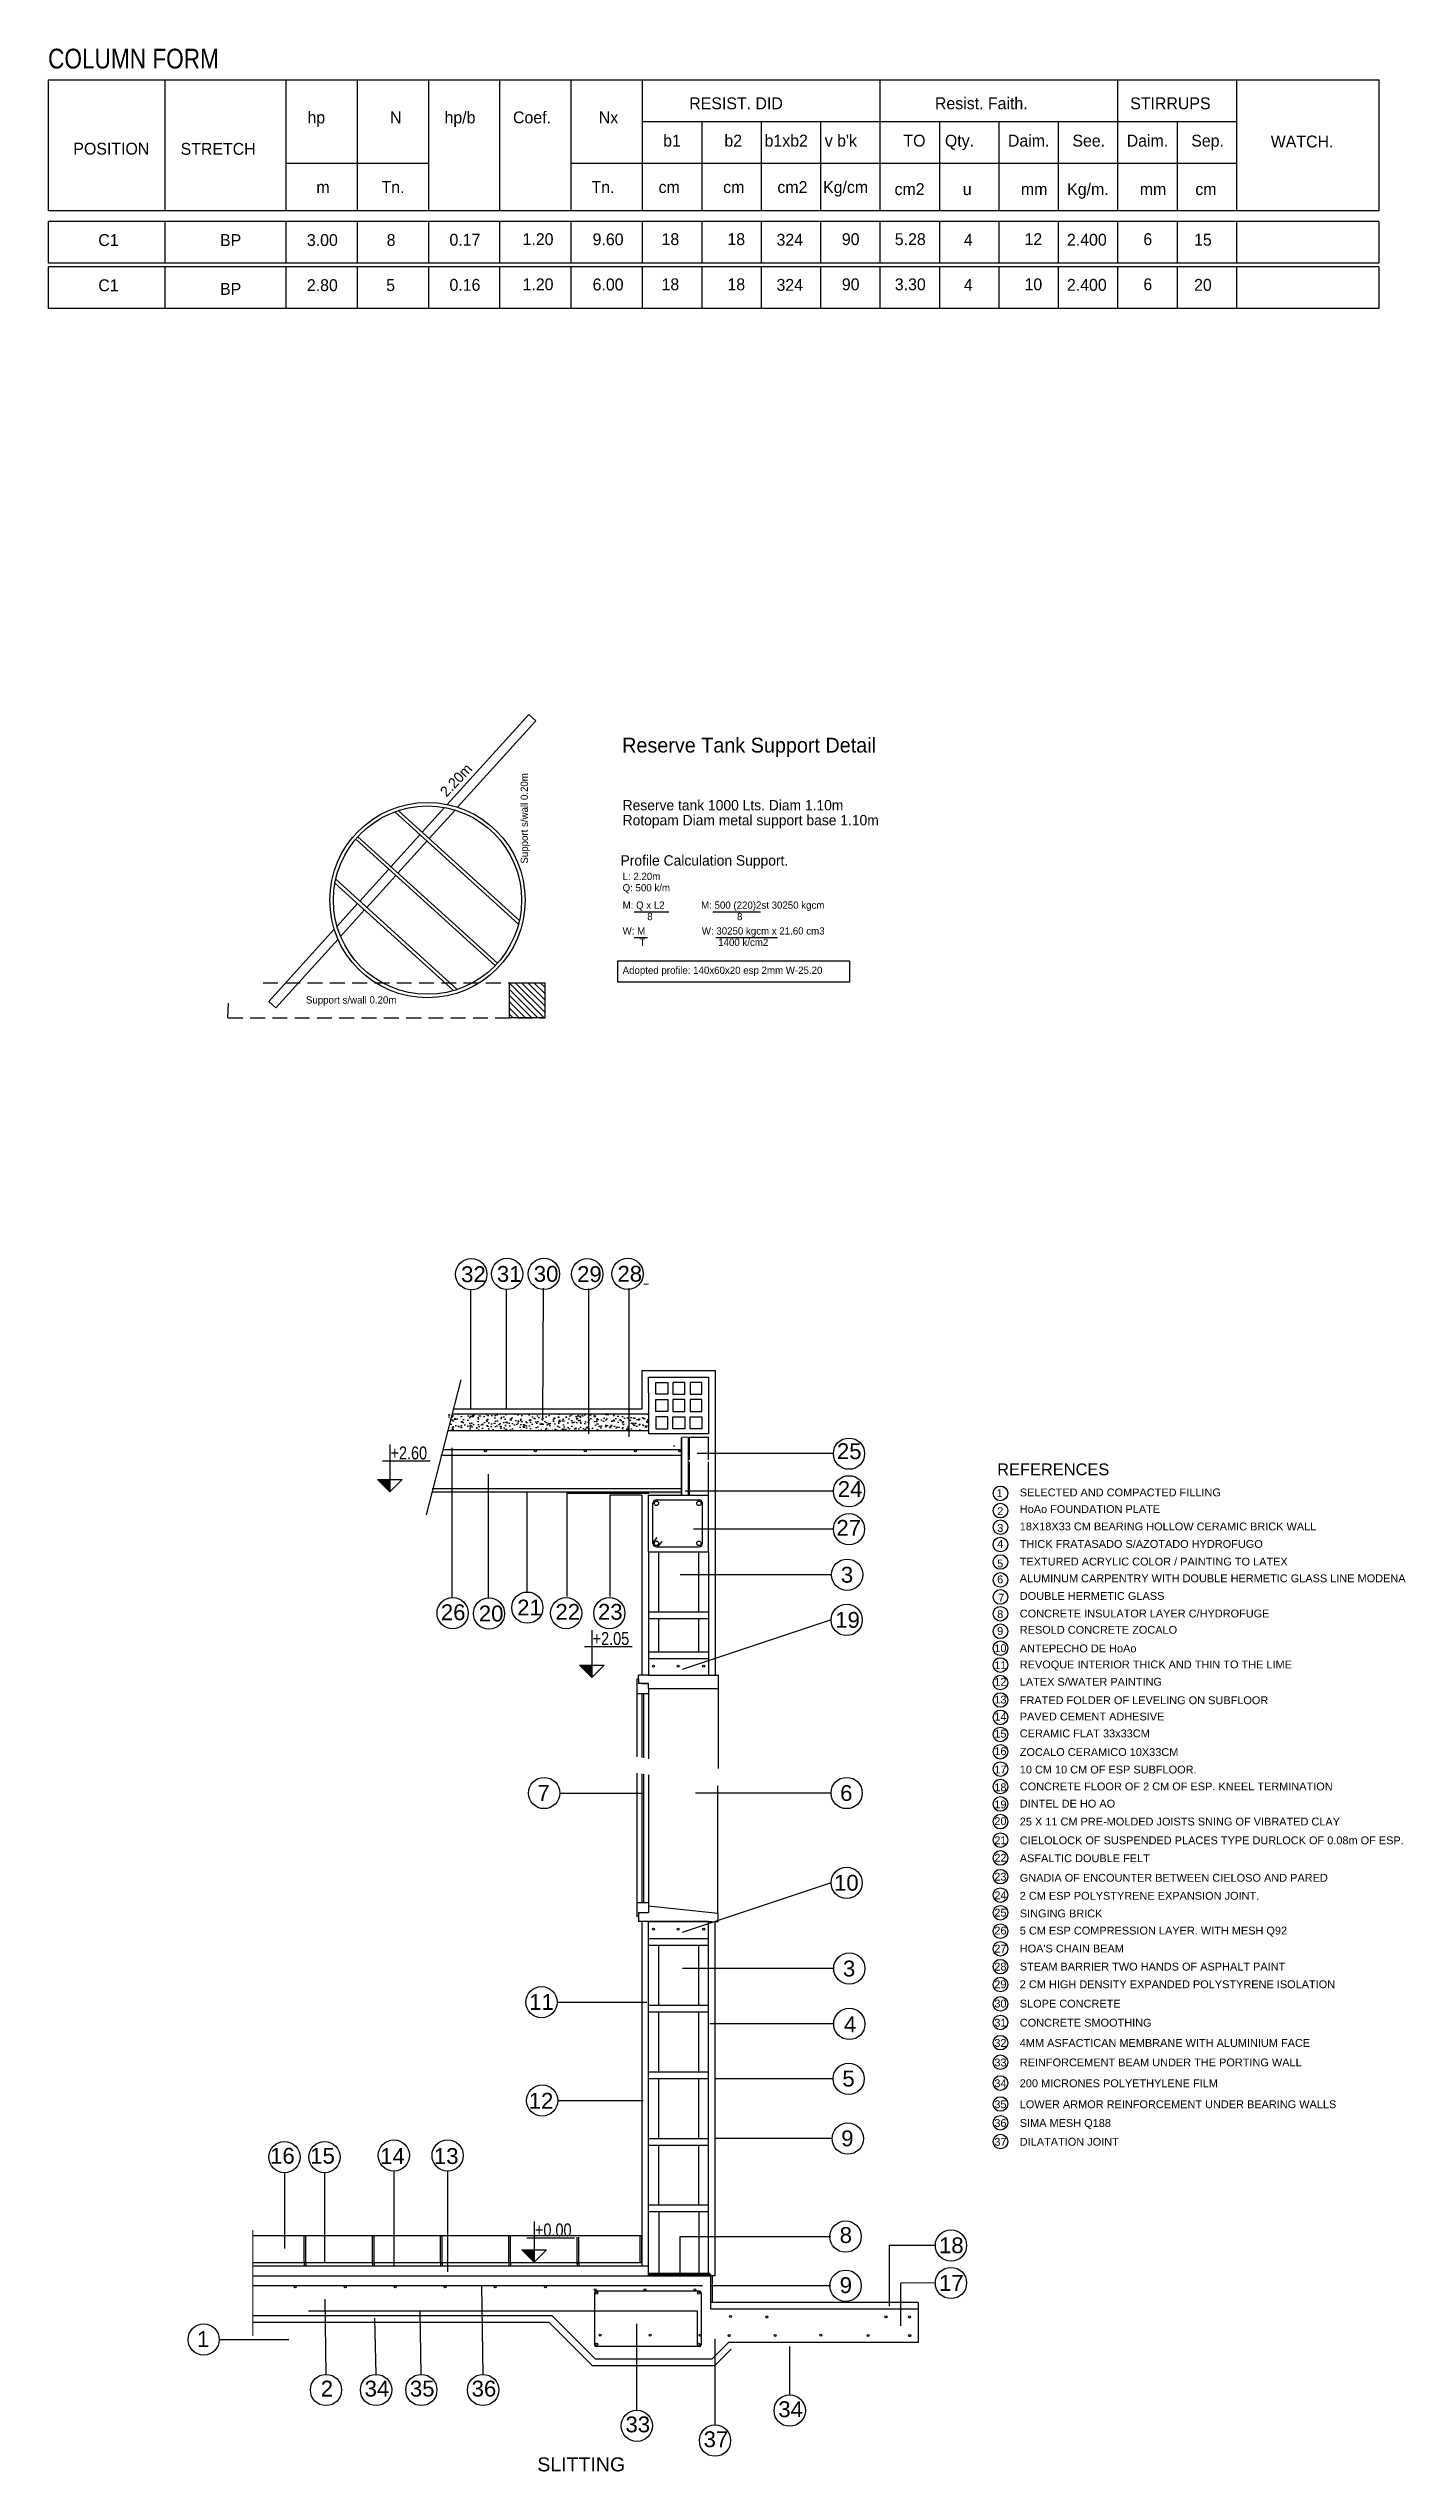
# Model space of a CAD drawing. Header units: millimetres. Extents: x 221 to 543, y -43 to 148.
# Drawn here: x 415.46 to 438.3, y -30.6 to 10.16 of the extents above; entities that cross this region are included whole.
import ezdxf

# ---------------------------------------------------------------- set-up
doc = ezdxf.new("R2010")
doc.units = ezdxf.units.MM
doc.linetypes.add('HIDDEN', pattern=[0.375, 0.25, -0.125])
for name, color, linetype in [('10-LOCA-SIMB', 2, 'Continuous'), ('10-M-A-200', 3, 'Continuous'), ('AUX1', 1, 'Continuous'), ('CALLESNOMBRE', 7, 'Continuous'), ('Carpinteria', 2, 'Continuous'), ('cinco', 4, 'Continuous'), ('COTAS', 4, 'Continuous'), ('DETALLE 02', 1, 'Continuous'), ('dos', 2, 'Continuous'), ('ejes', 6, 'Continuous'), ('ESTRUCTURAS', 7, 'Continuous'), ('fundaciones', 84, 'Continuous'), ('LETRAS', 4, 'Continuous'), ('MUROS', 3, 'Continuous'), ('SANITARIOS', 7, 'Continuous'), ('tres', 3, 'Continuous')]:
    doc.layers.add(name, color=color, linetype=linetype)
doc.styles.add('Arial', font='arial.ttf')
doc.styles.add('NARROW', font='ARIALN.TTF')
doc.styles.add('SANITARIO', font='arial.ttf', dxfattribs={"width": 0.8, "height": 0.12})

msp = doc.modelspace()

# ---------------------------------------------------------------- texts
at = {"color": 0, "style": 'NARROW'}
msp.add_text('COLUMN FORM', height=0.33228, dxfattribs=at).set_placement((415.457, 9.826))
at = {"layer": 'CALLESNOMBRE', "color": 1}
for s, height, p in [('Reserve Tank Support Detail', 0.24881, (425.119, -1.682)), ('Reserve tank 1000 Lts. Diam 1.10m', 0.17417, (425.127, -2.655)), ('Rotopam Diam metal support base 1.10m', 0.17417, (425.127, -2.907)), ('Profile Calculation Support.', 0.17417, (425.092, -3.584)), ('Q: 500 k/m', 0.1219, (425.127, -4.018)), ('L: 2.20m', 0.1219, (425.127, -3.827)), ('M: Q x L2', 0.1219, (425.127, -4.31)), ('8', 0.122, (425.541, -4.502)), ('M: 500 (220)2st 30250 kgcm', 0.12192, (426.448, -4.31)), ('8', 0.122, (427.053, -4.502)), ('W: M', 0.1219, (425.127, -4.744)), ('T', 0.122, (425.41, -4.935)), ('W: 30250 kgcm x 21.60 cm3', 0.12192, (426.46, -4.744)), ('1400 k/cm2', 0.1219, (426.736, -4.935)), ('Adopted profile: 140x60x20 esp 2mm W-25.20 ', 0.12192, (425.127, -5.406)), ('Support s/wall 0.20m', 0.12192, (419.797, -5.905))]:
    msp.add_text(s, height=height, dxfattribs=at).set_placement(p)
for s, height, rotation, p in [('2.20m', 0.1742, 46.5157, (422.164, -2.44)), ('Support s/wall 0.20m', 0.12192, 90, (423.533, -3.551))]:
    msp.add_text(s, height=height, rotation=rotation, dxfattribs=at).set_placement(p)
at = {"layer": 'COTAS', "linetype": 'Continuous', "ltscale": 0.1, "style": 'Arial'}
for s, height, p in [('REFERENCES', 0.1976, (431.431, -13.84)), ('SELECTED AND COMPACTED FILLING', 0.13175, (431.811, -14.196)), ('18X18X33 CM BEARING HOLLOW CERAMIC BRICK WALL', 0.13175, (431.811, -14.768)), ('HoAo FOUNDATION PLATE ', 0.13175, (431.811, -14.476)), ('THICK FRATASADO S/AZOTADO HYDROFUGO', 0.13175, (431.811, -15.062)), ('TEXTURED ACRYLIC COLOR / PAINTING TO LATEX', 0.13175, (431.811, -15.359)), ('ALUMINUM CARPENTRY WITH DOUBLE HERMETIC GLASS LINE MODENA', 0.13175, (431.811, -15.641)), ('DOUBLE HERMETIC GLASS ', 0.13175, (431.811, -15.937)), ('CONCRETE INSULATOR LAYER C/HYDROFUGE', 0.13175, (431.811, -16.233)), ('ANTEPECHO DE HoAo ', 0.13175, (431.811, -16.82)), ('RESOLD CONCRETE ZOCALO', 0.13175, (431.811, -16.507)), ('REVOQUE INTERIOR THICK AND THIN TO THE LIME', 0.13175, (431.811, -17.09)), ('LATEX S/WATER PAINTING', 0.13175, (431.811, -17.381)), ('FRATED FOLDER OF LEVELING ON SUBFLOOR', 0.13175, (431.811, -17.692)), ('PAVED CEMENT ADHESIVE', 0.13175, (431.811, -17.966)), ('CERAMIC FLAT 33x33CM', 0.13175, (431.811, -18.25)), ('ZOCALO CERAMICO 10X33CM', 0.13175, (431.811, -18.564)), ('10 CM 10 CM OF ESP SUBFLOOR.', 0.13175, (431.811, -18.858)), ('CONCRETE FLOOR OF 2 CM OF ESP. KNEEL TERMINATION', 0.13175, (431.811, -19.142)), ('DINTEL DE HO AO ', 0.13175, (431.811, -19.431)), ('25 X 11 CM PRE-MOLDED JOISTS SNING OF VIBRATED CLAY', 0.13175, (431.811, -19.733)), ('CIELOLOCK OF SUSPENDED PLACES TYPE DURLOCK OF 0.08m OF ESP.', 0.13175, (431.811, -20.049)), ('ASFALTIC DOUBLE FELT ', 0.13175, (431.811, -20.35)), ('GNADIA OF ENCOUNTER BETWEEN CIELOSO AND PARED', 0.13175, (431.811, -20.679)), ('2 CM ESP POLYSTYRENE EXPANSION JOINT.', 0.13175, (431.811, -20.982)), ('SINGING BRICK', 0.13175, (431.811, -21.279)), ('5 CM ESP COMPRESSION LAYER. WITH MESH Q92', 0.13175, (431.811, -21.567)), ("HOA'S CHAIN BEAM ", 0.13175, (431.811, -21.869)), ('STEAM BARRIER TWO HANDS OF ASPHALT PAINT', 0.13175, (431.811, -22.173)), ('2 CM HIGH DENSITY EXPANDED POLYSTYRENE ISOLATION', 0.13175, (431.811, -22.47)), ('SLOPE CONCRETE', 0.13175, (431.811, -22.796)), ('CONCRETE SMOOTHING ', 0.13175, (431.811, -23.117)), ('4MM ASFACTICAN MEMBRANE WITH ALUMINIUM FACE', 0.13175, (431.811, -23.457)), ('200 MICRONES POLYETHYLENE FILM', 0.13175, (431.811, -24.136)), ('REINFORCEMENT BEAM UNDER THE PORTING WALL', 0.13175, (431.811, -23.785)), ('LOWER ARMOR REINFORCEMENT UNDER BEARING WALLS', 0.13175, (431.811, -24.489)), ('SIMA MESH Q188', 0.13175, (431.811, -24.804)), ('DILATATION JOINT', 0.13175, (431.811, -25.12)), ('SLITTING', 0.2353, (423.691, -30.599))]:
    msp.add_text(s, height=height, dxfattribs=at).set_placement(p)
at = {"layer": 'dos', "ltscale": 0.5}
for s, p in [('hp', (419.823, 8.903)), ('N', (421.213, 8.903)), ('hp/b', (422.13, 8.903)), ('Coef.', (423.282, 8.903)), ('Nx', (424.726, 8.903)), ('RESIST. DID', (426.248, 9.14)), ('Resist. Faith.', (430.383, 9.14)), ('STIRRUPS', (433.67, 9.14)), ('POSITION', (415.883, 8.377)), ('STRETCH', (417.688, 8.374)), ('b1', (425.809, 8.512)), ('b2', (426.84, 8.512)), ('b1xb2', (427.516, 8.512)), ("v b'k", (428.529, 8.512)), ('TO', (429.853, 8.512)), ('Qty.', (430.551, 8.512)), ('Daim.', (431.611, 8.512)), ('See.', (432.697, 8.512)), ('Daim.', (433.611, 8.512)), ('Sep.', (434.697, 8.512)), ('WATCH.', (436.035, 8.498)), ('m', (419.973, 7.731)), ('Tn.', (421.069, 7.731)), ('Tn.', (424.603, 7.731)), ('cm', (425.733, 7.731)), ('cm', (426.82, 7.731)), ('cm2', (427.732, 7.731)), ('Kg/cm', (428.501, 7.731)), ('cm2', (429.704, 7.696)), ('u', (430.852, 7.696)), ('mm', (431.831, 7.696)), ('Kg/m.', (432.609, 7.696)), ('mm', (433.831, 7.696)), ('cm', (434.766, 7.696)), ('C1', (416.303, 6.839)), ('BP', (418.352, 6.839)), ('3.00', (419.813, 6.84)), ('8', (421.156, 6.841)), ('0.17', (422.213, 6.845)), ('1.20', (423.443, 6.855)), ('9.60', (424.622, 6.852)), ('18', (425.782, 6.855)), ('18', (426.891, 6.855)), ('324', (427.717, 6.845)), ('90', (428.817, 6.855)), ('5.28', (429.708, 6.855)), ('4', (430.87, 6.845)), ('12', (431.891, 6.855)), ('2.400', (432.605, 6.845)), ('6', (433.891, 6.855)), ('15', (434.745, 6.845)), ('C1', (416.303, 6.079)), ('BP', (418.352, 6.018)), ('2.80', (419.813, 6.081)), ('5', (421.148, 6.082)), ('0.16', (422.213, 6.086)), ('1.20', (423.443, 6.095)), ('6.00', (424.622, 6.092)), ('18', (425.782, 6.095)), ('18', (426.891, 6.095)), ('324', (427.717, 6.086)), ('90', (428.817, 6.095)), ('3.30', (429.708, 6.095)), ('4', (430.87, 6.086)), ('10', (431.891, 6.095)), ('2.400', (432.605, 6.086)), ('6', (433.891, 6.095)), ('20', (434.745, 6.086))]:
    msp.add_text(s, height=0.2, dxfattribs=at).set_placement(p)
at = {"layer": 'MUROS', "style": 'Arial'}
for s, height, p in [('32', 0.2666, (422.409, -10.592)), ('31', 0.2666, (423.011, -10.587)), ('30', 0.2666, (423.632, -10.586)), ('29', 0.2666, (424.361, -10.59)), ('28', 0.2666, (425.04, -10.584)), ('25', 0.2666, (428.734, -13.569)), ('24', 0.2666, (428.748, -14.206)), ('27', 0.2666, (428.725, -14.859)), ('3', 0.267, (428.8, -15.648)), ('26', 0.2666, (422.068, -16.279)), ('20', 0.2666, (422.707, -16.3)), ('21', 0.2666, (423.352, -16.2)), ('22', 0.2666, (423.996, -16.272)), ('23', 0.2666, (424.712, -16.272)), ('19', 0.2666, (428.705, -16.407)), (' 7', 0.2666, (423.589, -19.32)), (' 6', 0.2666, (428.684, -19.32)), ('10', 0.2666, (428.685, -20.83)), ('3', 0.267, (428.835, -22.273)), ('11', 0.2666, (423.555, -22.835)), ('4', 0.267, (428.85, -23.213)), ('5', 0.267, (428.825, -24.125)), ('12', 0.2666, (423.547, -24.498)), ('9', 0.267, (428.806, -25.13)), ('16', 0.2666, (419.194, -25.423)), ('15', 0.2666, (419.869, -25.423)), ('14', 0.2666, (421.046, -25.428)), ('13', 0.2666, (421.951, -25.428)), ('8', 0.267, (428.78, -26.757)), ('18', 0.2666, (430.452, -26.929)), ('17', 0.2666, (430.452, -27.562)), ('9', 0.267, (428.78, -27.6)), ('1', 0.267, (417.963, -28.507)), (' 2', 0.2666, (419.943, -29.34)), ('34', 0.2666, (420.785, -29.34)), ('35', 0.2666, (421.547, -29.34)), ('36', 0.2666, (422.586, -29.34)), ('33', 0.2666, (425.175, -29.942)), ('34', 0.2666, (427.747, -29.687)), ('37', 0.2666, (426.49, -30.192))]:
    msp.add_text(s, height=height, dxfattribs=at).set_placement(p)
at = {"layer": 'MUROS', "ltscale": 0.1, "style": 'Arial'}
for s, height, p in [('1', 0.132, (431.419, -14.208)), ('3', 0.132, (431.431, -14.793)), ('2', 0.132, (431.431, -14.512)), ('4', 0.132, (431.431, -15.062)), ('5', 0.132, (431.431, -15.391)), ('6', 0.132, (431.431, -15.66)), ('7', 0.132, (431.448, -15.967)), ('8', 0.132, (431.43, -16.244)), ('10', 0.1317, (431.383, -16.816)), ('9', 0.132, (431.43, -16.527)), ('11', 0.1317, (431.383, -17.102)), ('12', 0.1317, (431.383, -17.382)), ('13', 0.1317, (431.383, -17.68)), ('14', 0.1317, (431.383, -17.969)), ('15', 0.1317, (431.383, -18.255)), ('16', 0.1317, (431.383, -18.549)), ('17', 0.1317, (431.383, -18.858)), ('18', 0.1317, (431.383, -19.157)), ('19', 0.1317, (431.383, -19.444)), ('20', 0.1317, (431.383, -19.726)), ('21', 0.1317, (431.383, -20.049)), ('22', 0.1317, (431.383, -20.342)), ('23', 0.1317, (431.383, -20.66)), ('24', 0.1317, (431.383, -20.975)), ('25', 0.1317, (431.383, -21.265)), ('26', 0.1317, (431.383, -21.567)), ('27', 0.1317, (431.383, -21.87)), ('28', 0.1317, (431.383, -22.173)), ('29', 0.1317, (431.383, -22.47)), ('30', 0.1317, (431.383, -22.795)), ('31', 0.1317, (431.383, -23.117)), ('32', 0.1317, (431.383, -23.457)), ('33', 0.1317, (431.383, -23.786)), ('34', 0.1317, (431.383, -24.136)), ('35', 0.1317, (431.383, -24.489)), ('36', 0.1317, (431.383, -24.804)), ('37', 0.1317, (431.383, -25.121))]:
    msp.add_text(s, height=height, dxfattribs=at).set_placement(p)
at = {"layer": 'SANITARIOS', "ltscale": 0.05, "style": 'SANITARIO', "width": 0.8}
for s, p in [('+2.60', (421.221, -13.574)), ('+2.05', (424.623, -16.696)), ('+0.00', (423.652, -26.646))]:
    msp.add_text(s, height=0.2176, dxfattribs=at).set_placement(p)

# ---------------------------------------------------------------- hatches: boundary and pattern name
h = msp.add_hatch()
h.set_pattern_fill('ANSI31', color=256, scale=0.592411, angle=-90, style=0)
h.set_pattern_definition([(315, (123.06229, 3054.504824), (0.0523621936, 0.0523621936), [])])
h.paths.add_polyline_path([(423.223, -6.146), (423.816, -6.146), (423.816, -5.554), (423.223, -5.554)])
at = {"layer": 'ESTRUCTURAS', "ltscale": 0.1}
h = msp.add_hatch(dxfattribs=at)
h.set_pattern_fill('AR-CONC', scale=0.028008, style=0)
h.set_pattern_definition([(130, (2053.71462, -1047.19181), (-0.20088812, -0.017575433), [0.02100578, -0.23106357]), (185, (2053.71462, -1047.19181), (0.038861065, 0.210671758), [0.016804623, -0.184850856]), (79.5486, (2053.69788, -1047.19328), (-0.162027204, 0.193096197), [0.017852165, -0.196373818]), (133.8158, (2053.71462, -1047.1358), (-0.29890973, -0.046358078), [0.03150867, -0.346595356]), (83.3644, (2053.6897, -1047.13966), (-0.26177758, 0.272828065), [0.02677825, -0.29456068]), (188.8158, (2053.71462, -1047.1358), (-0.261777365, 0.27282827), [0.025206935, -0.277276285]), (159, (2053.68661, -1047.1498), (-0.16717997, -0.112764313), [0.02100578, -0.23106357]), (214, (2053.6866, -1047.1498), (-0.068147042, 0.20309789), [0.016804623, -0.184850856]), (108.5486, (2053.67268, -1047.1592), (-0.23532708, 0.090333392), [0.017852165, -0.196373818]), (142.5, (2053.71462, -1047.19181), (-0.0034056965, 0.0932359302), [0, -0.18261024, 0, -0.187651627, 0, -0.185551049]), (172.5, (2053.71462, -1047.19181), (-0.0736797413, 0.110465671), [0, -0.106989435, 0, -0.178409084, 0, -0.0707194564]), (212.5, (2053.777075, -1047.19181), (-0.149511416, -0.006317102), [0, -0.070019264, 0, -0.218460103, 0, -0.289879752]), (222.5, (2053.80508, -1047.19181), (-0.163337065, 0.028037109), [0, -0.091025043, 0, -0.145079915, 0, -0.205856635])])
h.paths.add_polyline_path([(425.571, -12.811), (425.571, -13.091), (422.232, -13.091), (422.195, -12.811)])
h = msp.add_hatch(dxfattribs=at)
h.set_pattern_fill('AR-CONC', scale=0.028008, style=0)
h.set_pattern_definition([(50, (-1202.418, -1046.754), (5.102575, -0.446417), [0.533547, -5.869015]), (355, (-1202.418, -1046.754), (-0.98707, 5.351058), [0.426837, -4.695212]), (100.451, (-1201.993, -1046.791), (4.115522, 4.904617), [0.453445, -4.987892]), (46.1842, (-1202.418, -1045.331), (7.592302, -1.17751), [0.80032, -8.803522]), (96.6356, (-1201.785, -1045.429), (6.649148, 6.929822), [0.680167, -7.481838]), (351.184, (-1202.418, -1045.331), (6.649158, 6.92981), [0.640256, -7.042818]), (21, (-1201.7066, -1045.6867), (4.246385, -2.8642225), [0.533547, -5.869015]), (326, (-1201.7066, -1045.687), (1.730933, 5.158682), [0.426837, -4.695212]), (71.4514, (-1201.353, -1045.9254), (5.977306, 2.294471), [0.453445, -4.987892]), (37.5, (-1202.418, -1046.7538), (0.0865047, 2.3681926), [0, -4.6383, 0, -4.7663513, 0, -4.7129966]), (7.5, (-1202.418, -1046.7538), (1.8714654, 2.805828), [0, -2.7175317, 0, -4.5315907, 0, -1.796274]), (327.5, (-1204.0044, -1046.7538), (3.7975815, -0.160449), [0, -1.7784893, 0, -5.5488866, 0, -7.3629457]), (317.5, (-1204.716, -1046.754), (4.1487585, 0.7121377), [0, -2.312036, 0, -3.68503, 0, -5.2287585])])
h.paths.add_polyline_path([(422.26, -13.212), (422.26, -13.505), (426.12, -13.505), (426.12, -13.212)])
at = {"layer": 'ESTRUCTURAS', "lineweight": 9, "ltscale": 0.1}
msp.add_hatch(color=256, dxfattribs=at).paths.add_polyline_path([(426.119, -14.161), (426.119, -14.129), (425.503, -14.129), (425.503, -14.161)])
at = {"layer": 'LETRAS'}
for points in [[(421.208, -14.121), (421.208, -13.915), (421.002, -13.915)], [(424.61, -17.243), (424.61, -17.037), (424.404, -17.037)], [(423.639, -27.08), (423.639, -26.874), (423.433, -26.874)]]:
    msp.add_hatch(color=256, dxfattribs=at).paths.add_polyline_path(points)

# ---------------------------------------------------------------- linework, layer by layer
for p, q in [((425.322, -4.36), (425.907, -4.36)), ((426.643, -4.36), (427.45, -4.36)), ((425.322, -4.793), (425.547, -4.793)), ((426.697, -4.793), (427.733, -4.793))]:
    msp.add_line(p, q)
for points in [[(425.047, -5.185), (428.946, -5.185), (428.946, -5.543), (425.047, -5.543)], [(423.816, -5.554), (423.816, -6.146), (423.223, -6.146), (423.223, -5.554)]]:
    msp.add_lwpolyline(points, close=True)
at = {"layer": '10-LOCA-SIMB', "ltscale": 0.1}
for p, q in [((425.396, -17.272), (425.368, -17.272)), ((425.564, -17.342), (425.396, -17.342)), ((425.564, -17.426), (425.564, -17.342)), ((426.741, -18.775), (426.741, -17.426)), ((426.731, -21.214), (426.731, -19.066)), ((425.367, -21.028), (425.563, -21.028)), ((425.395, -21.197), (425.563, -21.197)), ((426.731, -21.214), (425.563, -21.09)), ((425.395, -21.267), (425.367, -21.267)), ((425.564, -27.311), (425.564, -26.638))]:
    msp.add_line(p, q, dxfattribs=at)
at = {"layer": '10-LOCA-SIMB', "ltscale": 0.1, "const_width": 0.056}
for points in [[(425.564, -27.283), (426.603, -27.283)], [(426.601, -27.283), (426.601, -27.283)], [(426.601, -27.283), (426.601, -27.283)]]:
    msp.add_lwpolyline(points, dxfattribs=at)
at = {"layer": '10-M-A-200', "color": 2, "linetype": 'Continuous'}
for radius in [1.643, 1.584]:
    msp.add_circle((421.843, -4.165, -6.685), radius, dxfattribs=at)
at = {"layer": 'AUX1'}
for p, q in [((422.567, -10.718), (422.567, -12.728)), ((423.169, -10.712), (423.169, -12.722)), ((423.79, -10.695), (423.776, -12.919)), ((424.554, -10.698), (424.553, -13.146)), ((425.232, -10.693), (425.232, -13.197)), ((422.404, -12.235), (421.818, -14.506)), ((422.26, -15.894), (422.258, -13.382)), ((422.872, -15.901), (422.872, -13.823)), ((428.674, -13.476), (426.382, -13.476)), ((423.518, -15.802), (423.518, -14.127)), ((425.567, -14.146), (424.188, -14.146)), ((424.188, -14.146), (424.188, -15.881)), ((424.914, -14.168), (424.914, -15.881)), ((424.914, -14.168), (425.452, -14.168)), ((428.674, -14.111), (426.177, -14.111)), ((428.674, -14.748), (426.322, -14.748)), ((428.643, -15.514), (426.098, -15.514)), ((428.635, -16.275), (426.129, -17.111)), ((424.068, -19.187), (425.479, -19.187)), ((428.635, -19.187), (426.352, -19.187)), ((428.635, -20.697), (426.129, -21.533)), ((428.679, -22.138), (426.134, -22.138)), ((424.026, -22.706), (425.536, -22.706)), ((428.679, -23.072), (426.593, -23.072)), ((428.668, -23.994), (426.696, -23.994)), ((424.037, -24.361), (425.472, -24.361)), ((428.653, -25.001), (426.685, -25.001)), ((419.436, -25.576), (419.436, -26.849)), ((420.11, -25.576), (420.11, -27.087)), ((421.277, -25.547), (421.277, -27.147)), ((422.182, -25.547), (422.182, -27.242)), ((419.767, -27.087), (419.767, -26.639)), ((419.795, -27.087), (419.795, -26.639)), ((420.915, -27.087), (420.915, -26.639)), ((420.943, -27.087), (420.943, -26.639)), ((422.063, -27.087), (422.063, -26.639)), ((422.091, -27.087), (422.091, -26.639)), ((423.212, -27.087), (423.212, -26.639)), ((423.24, -27.087), (423.24, -26.639)), ((424.36, -27.108), (424.36, -26.66)), ((424.388, -27.108), (424.388, -26.66)), ((425.452, -27.087), (425.452, -26.639)), ((426.096, -27.284), (426.096, -26.646)), ((426.096, -26.646), (428.63, -26.646)), ((430.39, -26.798), (429.615, -26.798)), ((429.615, -26.798), (429.615, -27.822)), ((420.137, -28.967), (420.118, -27.701)), ((422.778, -28.967), (422.759, -27.473)), ((426.617, -27.471), (428.63, -27.471)), ((430.39, -27.43), (429.811, -27.431)), ((429.811, -28.149), (429.811, -27.431)), ((420.977, -28.967), (420.958, -28.021)), ((421.739, -28.967), (421.72, -27.897)), ((425.367, -29.569), (425.367, -28.118)), ((418.338, -28.381), (419.509, -28.381)), ((426.682, -29.819), (426.682, -28.368)), ((427.939, -29.314), (427.939, -28.498))]:
    msp.add_line(p, q, dxfattribs=at)
at = {"layer": 'AUX1', "lineweight": 9, "ltscale": 0.1}
msp.add_line((425.564, -10.628), (425.482, -10.628), dxfattribs=at)
at = {"layer": 'AUX1'}
for centre, radius in [((423.183, -10.454), 0.263), ((423.803, -10.454), 0.263), ((425.211, -10.452), 0.263), ((422.58, -10.46), 0.263), ((424.532, -10.457), 0.263), ((428.937, -13.478), 0.263), ((428.937, -14.111), 0.263), ((431.485, -14.146), 0.123), ((428.937, -14.748), 0.263), ((431.485, -14.436), 0.123), ((431.485, -14.715), 0.123), ((431.485, -15.006), 0.123), ((428.906, -15.514), 0.263), ((431.485, -15.3), 0.123), ((431.485, -15.601), 0.123), ((422.266, -16.16), 0.263), ((423.523, -16.068), 0.263), ((424.176, -16.16), 0.263), ((424.903, -16.16), 0.263), ((431.485, -15.888), 0.123), ((422.878, -16.168), 0.263), ((428.898, -16.275), 0.263), ((431.485, -16.172), 0.123), ((431.485, -16.466), 0.123), ((431.485, -16.75), 0.123), ((431.485, -17.034), 0.123), ((431.485, -17.328), 0.123), ((431.485, -17.622), 0.123), ((431.485, -17.914), 0.123), ((431.485, -18.201), 0.123), ((431.485, -18.493), 0.123), ((431.485, -18.784), 0.123), ((423.805, -19.187), 0.263), ((428.898, -19.187), 0.263), ((431.485, -19.078), 0.123), ((431.485, -19.371), 0.123), ((431.485, -19.668), 0.123), ((431.485, -19.979), 0.123), ((431.485, -20.279), 0.123), ((428.898, -20.697), 0.263), ((431.485, -20.594), 0.123), ((431.485, -20.904), 0.123), ((431.485, -21.202), 0.123), ((431.485, -21.511), 0.123), ((428.942, -22.138), 0.263), ((431.485, -21.808), 0.123), ((431.485, -22.108), 0.123), ((431.485, -22.409), 0.123), ((423.763, -22.706), 0.263), ((428.942, -23.072), 0.263), ((431.485, -22.735), 0.123), ((431.485, -23.047), 0.123), ((431.485, -23.387), 0.123), ((431.485, -23.716), 0.123), ((428.931, -23.994), 0.263), ((431.485, -24.066), 0.123), ((423.774, -24.361), 0.263), ((431.485, -24.419), 0.123), ((428.916, -25.001), 0.263), ((431.485, -24.734), 0.123), ((419.436, -25.313), 0.263), ((420.11, -25.313), 0.263), ((421.277, -25.284), 0.263), ((422.182, -25.284), 0.263), ((431.485, -25.051), 0.123), ((428.88, -26.65), 0.263), ((430.653, -26.798), 0.263), ((428.88, -27.476), 0.263), ((430.653, -27.43), 0.263), ((418.076, -28.381), 0.263), ((420.135, -29.23), 0.263), ((420.977, -29.23), 0.263), ((421.739, -29.23), 0.263), ((422.778, -29.23), 0.263), ((427.939, -29.577), 0.263), ((425.367, -29.832), 0.263), ((426.682, -30.082), 0.263)]:
    msp.add_circle(centre, radius, dxfattribs=at)
at = {"layer": 'Carpinteria'}
for p, q in [((425.368, -17.272), (425.368, -18.579)), ((425.368, -17.51), (425.564, -17.51)), ((425.396, -17.272), (425.396, -17.202)), ((425.564, -17.202), (425.396, -17.202)), ((425.396, -17.272), (425.396, -17.342)), ((425.452, -17.342), (425.564, -17.342)), ((425.452, -17.51), (425.452, -18.592)), ((425.48, -17.51), (425.48, -18.596)), ((425.564, -17.426), (426.741, -17.426)), ((425.564, -17.426), (425.564, -18.609)), ((426.573, -17.202), (426.741, -17.202)), ((426.629, -17.202), (426.741, -17.202)), ((426.741, -17.426), (426.741, -17.202)), ((425.367, -18.852), (425.367, -21.267)), ((425.451, -18.865), (425.451, -21.028)), ((425.479, -18.869), (425.479, -21.028)), ((425.563, -18.882), (425.563, -21.197)), ((425.395, -21.197), (425.395, -21.347)), ((425.563, -21.09), (425.563, -21.197)), ((425.564, -21.347), (425.395, -21.347)), ((426.629, -21.347), (426.731, -21.355)), ((426.731, -21.214), (426.731, -21.355))]:
    msp.add_line(p, q, dxfattribs=at)
at = {"layer": 'cinco', "ltscale": 0.02}
for p, q in [((415.463, 9.634), (437.855, 9.634)), ((415.463, 7.434), (415.463, 9.634)), ((437.855, 9.634), (437.855, 7.434)), ((437.855, 7.434), (415.463, 7.434))]:
    msp.add_line(p, q, dxfattribs=at)
at = {"layer": 'COTAS', "linetype": 'Continuous', "ltscale": 0.1}
msp.add_line((425.452, -26.639), (418.906, -26.639), dxfattribs=at)
at = {"layer": 'DETALLE 02'}
for points in [[(425.688, -12.278), (425.889, -12.278), (425.889, -12.478), (425.688, -12.478)], [(425.688, -12.569), (425.889, -12.569), (425.889, -12.77), (425.688, -12.77)], [(426.175, -12.278), (425.974, -12.278), (425.974, -12.478), (426.175, -12.478)], [(426.175, -12.569), (425.974, -12.569), (425.974, -12.77), (426.175, -12.77)], [(426.461, -12.278), (426.261, -12.278), (426.261, -12.478), (426.461, -12.478)], [(426.461, -12.569), (426.261, -12.569), (426.261, -12.77), (426.461, -12.77)], [(425.688, -13.061), (425.889, -13.061), (425.889, -12.86), (425.688, -12.86)], [(426.175, -13.061), (425.974, -13.061), (425.974, -12.86), (426.175, -12.86)], [(426.461, -13.061), (426.261, -13.061), (426.261, -12.86), (426.461, -12.86)]]:
    msp.add_lwpolyline(points, close=True, dxfattribs=at)
at = {"layer": 'ejes', "linetype": 'Continuous', "ltscale": 0.1}
msp.add_line((426.604, -27.311), (426.604, -27.591), dxfattribs=at)
at = {"layer": 'ESTRUCTURAS'}
for p, q in [((425.452, -12.079), (426.685, -12.079)), ((426.685, -12.079), (426.685, -17.202)), ((425.452, -14.177), (425.452, -17.202)), ((425.452, -21.347), (425.452, -27.143)), ((426.573, -21.347), (426.629, -21.347)), ((426.685, -27.311), (426.685, -21.347)), ((426.685, -27.311), (426.604, -27.311))]:
    msp.add_line(p, q, dxfattribs=at)
at = {"layer": 'ESTRUCTURAS', "color": 3}
for p, q in [((425.564, -12.811), (422.255, -12.811)), ((425.452, -12.727), (422.277, -12.727)), ((425.565, -13.091), (422.183, -13.091)), ((426.12, -13.505), (426.12, -13.212)), ((426.247, -13.2), (426.573, -13.2)), ((426.247, -13.2), (426.247, -13.584)), ((426.573, -13.584), (426.573, -13.2)), ((422.068, -13.505), (426.12, -13.505)), ((426.12, -14.178), (426.12, -13.505)), ((426.248, -13.617), (426.248, -14.177)), ((426.574, -14.177), (426.574, -13.617)), ((421.92, -14.065), (426.12, -14.065)), ((421.92, -14.121), (426.12, -14.121)), ((425.564, -14.177), (426.574, -14.177)), ((425.564, -15.129), (425.564, -14.177)), ((426.574, -15.129), (426.574, -14.177)), ((425.564, -15.129), (426.574, -15.129)), ((425.564, -21.347), (426.573, -21.347)), ((425.564, -21.347), (426.573, -21.347)), ((425.424, -27.087), (425.424, -26.639)), ((418.906, -27.087), (425.452, -27.087)), ((419.767, -27.087), (419.767, -27.143)), ((419.795, -27.087), (419.795, -27.143)), ((420.915, -27.087), (420.915, -27.143)), ((420.943, -27.087), (420.943, -27.143)), ((422.063, -27.087), (422.063, -27.143)), ((422.091, -27.087), (422.091, -27.143)), ((423.212, -27.087), (423.212, -27.143)), ((423.24, -27.087), (423.24, -27.143)), ((424.36, -27.087), (424.36, -27.143)), ((424.388, -27.087), (424.388, -27.143)), ((424.655, -27.595), (424.655, -28.472)), ((426.419, -27.567), (424.683, -27.567)), ((426.447, -27.595), (426.447, -28.472)), ((426.419, -28.5), (424.683, -28.5))]:
    msp.add_line(p, q, dxfattribs=at)
at = {"layer": 'ESTRUCTURAS', "color": 4}
for p, q in [((422.104, -13.409), (426.12, -13.409)), ((418.906, -27.473), (426.471, -27.473)), ((419.838, -27.897), (426.379, -27.897)), ((426.379, -27.897), (426.379, -28.477))]:
    msp.add_line(p, q, dxfattribs=at)
at = {"layer": 'ESTRUCTURAS', "color": 6}
for p, q in [((425.694, -14.257), (426.415, -14.257)), ((425.638, -14.987), (425.638, -14.313)), ((426.471, -14.987), (426.471, -14.313)), ((425.638, -14.979), (425.711, -14.889)), ((425.694, -15.043), (426.415, -15.043)), ((425.718, -15.046), (425.792, -14.955))]:
    msp.add_line(p, q, dxfattribs=at)
at = {"layer": 'ESTRUCTURAS', "color": 3, "lineweight": 9, "ltscale": 0.1}
msp.add_line((418.906, -26.544), (418.906, -28.319), dxfattribs=at)
at = {"layer": 'ESTRUCTURAS', "lineweight": 9, "ltscale": 0.1}
msp.add_lwpolyline([(426.121, -13.198), (426.232, -13.198), (426.232, -14.177), (426.121, -14.177)], close=True, dxfattribs=at)
at = {"layer": 'ESTRUCTURAS', "color": 3}
msp.add_lwpolyline([(425.424, -26.639), (425.452, -26.639), (425.452, -27.087), (425.424, -27.087)], close=True, dxfattribs=at)
at = {"layer": 'ESTRUCTURAS', "color": 4}
for centre, radius in [((422.817, -13.428), 0.0168), ((423.658, -13.428), 0.0168), ((424.499, -13.428), 0.0168), ((425.341, -13.428), 0.0168), ((426.087, -13.43), 0.0168), ((425.647, -17.053), 0.0168), ((426.061, -17.053), 0.0168), ((426.491, -17.053), 0.0168), ((425.647, -21.478), 0.0168), ((425.647, -21.478), 0.0168), ((426.061, -21.478), 0.0168), ((426.061, -21.478), 0.0168), ((426.491, -21.478), 0.0168), ((426.491, -21.478), 0.0168), ((419.618, -27.492), 0.0168), ((420.46, -27.492), 0.0168), ((421.301, -27.492), 0.0168), ((422.142, -27.492), 0.0168), ((422.984, -27.492), 0.0168), ((423.827, -27.492), 0.0168), ((424.667, -27.544), 0.0168), ((424.692, -27.6), 0.0202), ((425.503, -27.544), 0.0168), ((426.344, -27.544), 0.0168), ((426.406, -27.6), 0.0202), ((426.943, -27.995), 0.0168), ((427.556, -28.002), 0.0168), ((429.559, -27.999), 0.0168), ((429.953, -28.002), 0.0168), ((424.692, -28.464), 0.0202), ((424.747, -28.308), 0.0168), ((425.591, -28.308), 0.0168), ((426.406, -28.464), 0.0202), ((426.434, -28.308), 0.0168), ((426.921, -28.316), 0.0168), ((427.696, -28.312), 0.0168), ((428.464, -28.308), 0.0168), ((429.258, -28.312), 0.0168), ((429.958, -28.316), 0.0168)]:
    msp.add_circle(centre, radius, dxfattribs=at)
at = {"layer": 'ESTRUCTURAS', "color": 3, "ltscale": 0.1}
for centre in [(425.695, -14.313), (426.41, -14.313), (425.695, -14.986), (426.41, -14.986)]:
    msp.add_circle(centre, 0.0368, dxfattribs=at)
at = {"layer": 'ESTRUCTURAS', "color": 6}
for centre, start, end in [((425.694, -14.313), 90, 180), ((426.415, -14.313), 0, 90), ((425.694, -14.987), 180, 270), ((426.415, -14.987), 270, 0)]:
    msp.add_arc(centre, 0.056, start, end, dxfattribs=at)
at = {"layer": 'ESTRUCTURAS', "color": 3}
for centre, start, end in [((424.683, -27.595), 90, 180), ((426.419, -27.595), 0, 90), ((424.683, -28.472), 180, 270), ((426.419, -28.472), 270, 0)]:
    msp.add_arc(centre, 0.028, start, end, dxfattribs=at)
at = {"layer": 'fundaciones', "color": 6}
for p, q in [((423.547, -1.043), (422.176, -2.556)), ((423.666, -1.151), (422.35, -2.602)), ((423.666, -1.151), (423.547, -1.043)), ((422.13, -2.607), (421.752, -3.023)), ((422.307, -2.65), (421.871, -3.131)), ((421.716, -3.064), (421.227, -3.603)), ((421.834, -3.172), (421.346, -3.71)), ((421.19, -3.644), (420.703, -4.182)), ((421.309, -3.751), (420.821, -4.289)), ((420.666, -4.222), (420.321, -4.603)), ((420.784, -4.33), (420.381, -4.775)), ((420.274, -4.655), (419.172, -5.87)), ((420.337, -4.824), (419.291, -5.978)), ((419.291, -5.978), (419.172, -5.87))]:
    msp.add_line(p, q, dxfattribs=at)
at = {"layer": 'fundaciones', "color": 2}
for p, q in [((423.375, -4.568), (421.292, -2.68)), ((423.389, -4.507), (421.351, -2.659)), ((422.981, -5.266), (420.635, -3.14)), ((423.019, -5.226), (420.671, -3.099)), ((422.282, -5.687), (420.285, -3.878)), ((422.343, -5.668), (420.298, -3.815))]:
    msp.add_line(p, q, dxfattribs=at)
at = {"layer": 'fundaciones', "linetype": 'HIDDEN'}
for p, q in [((419.076, -5.554), (423.233, -5.554, -0.988)), ((418.484, -6.146), (418.494, -5.85)), ((418.484, -6.146), (423.826, -6.146))]:
    msp.add_line(p, q, dxfattribs=at)
at = {"layer": 'LETRAS'}
for p, q in [((421.208, -13.322), (421.208, -14.121)), ((421.086, -13.599), (421.886, -13.599)), ((421.208, -14.121), (421.002, -13.915)), ((421.002, -13.915), (421.414, -13.915)), ((421.208, -14.121), (421.414, -13.915)), ((424.61, -16.445), (424.61, -17.243)), ((424.61, -17.243), (424.404, -17.037)), ((424.404, -17.037), (424.816, -17.037)), ((424.487, -16.721), (425.287, -16.721)), ((424.61, -17.243), (424.816, -17.037)), ((423.639, -26.394), (423.639, -27.08)), ((423.639, -27.08), (423.433, -26.874)), ((423.433, -26.874), (423.845, -26.874)), ((423.517, -26.671), (424.317, -26.671)), ((423.639, -27.08), (423.845, -26.874))]:
    msp.add_line(p, q, dxfattribs=at)
at = {"layer": 'MUROS'}
for p, q in [((425.452, -12.079), (425.452, -12.727)), ((425.564, -12.453), (425.564, -12.191)), ((425.564, -12.191), (426.573, -12.191)), ((426.573, -12.191), (426.573, -13.136)), ((425.564, -12.453), (425.564, -13.136)), ((425.564, -13.136), (426.573, -13.136)), ((425.564, -15.129), (425.564, -17.202)), ((425.732, -15.129), (425.732, -16.137)), ((426.404, -15.129), (426.404, -16.137)), ((426.573, -15.129), (426.573, -17.202)), ((425.564, -16.137), (426.573, -16.137)), ((425.564, -16.249), (426.573, -16.249)), ((425.732, -16.249), (425.732, -16.81)), ((426.404, -16.249), (426.404, -16.81)), ((425.564, -16.81), (426.573, -16.81)), ((425.564, -16.922), (426.573, -16.922)), ((425.564, -17.202), (426.573, -17.202)), ((426.573, -21.347), (425.564, -21.347)), ((425.564, -27.311), (425.564, -21.347)), ((426.573, -27.311), (426.573, -21.347)), ((425.572, -21.636), (426.58, -21.636)), ((425.572, -21.748), (426.58, -21.748)), ((425.732, -21.748), (425.732, -22.747)), ((426.404, -21.748), (426.404, -22.747)), ((425.572, -22.756), (426.58, -22.756)), ((425.572, -22.868), (426.58, -22.868)), ((425.732, -22.868), (425.732, -23.876)), ((426.404, -22.868), (426.404, -23.876)), ((425.572, -23.876), (426.58, -23.876)), ((425.572, -23.876), (426.58, -23.876)), ((425.572, -23.988), (426.58, -23.988)), ((425.732, -23.988), (425.732, -24.997)), ((426.404, -23.988), (426.404, -24.997)), ((425.572, -24.997), (426.58, -24.997)), ((425.572, -24.997), (426.58, -24.997)), ((425.572, -25.109), (426.58, -25.109)), ((425.732, -25.109), (425.732, -26.117)), ((426.404, -25.109), (426.404, -26.117)), ((425.572, -26.117), (426.573, -26.117)), ((425.572, -26.117), (426.573, -26.117)), ((425.572, -26.229), (426.573, -26.229)), ((425.738, -26.229), (425.738, -27.255)), ((426.411, -26.229), (426.411, -27.255)), ((418.906, -27.143), (425.564, -27.143)), ((418.906, -27.311), (426.604, -27.311)), ((426.604, -27.283), (426.604, -27.871)), ((426.604, -27.311), (426.604, -27.591)), ((426.635, -27.311), (426.635, -27.759)), ((423.94, -27.983), (418.906, -27.983)), ((423.893, -28.095), (418.906, -28.095)), ((424.622, -28.824), (423.893, -28.095)), ((424.668, -28.712), (423.94, -27.983)), ((430.101, -27.759), (426.604, -27.759)), ((430.101, -27.871), (426.604, -27.871)), ((430.101, -27.759), (430.101, -28.431)), ((426.629, -28.712), (426.909, -28.431)), ((430.101, -28.431), (426.909, -28.431)), ((426.675, -28.824), (424.622, -28.824)), ((426.629, -28.712), (424.668, -28.712)), ((426.675, -28.824), (426.955, -28.543))]:
    msp.add_line(p, q, dxfattribs=at)
at = {"layer": 'tres', "ltscale": 0.5}
for p, q in [((417.426, 7.434), (417.426, 9.634)), ((419.463, 7.434), (419.463, 9.634)), ((420.663, 7.434), (420.663, 9.634)), ((421.863, 7.434), (421.863, 9.634)), ((423.063, 7.434), (423.063, 9.634)), ((424.263, 7.434), (424.263, 9.634)), ((425.463, 7.434), (425.463, 9.634)), ((429.463, 7.434), (429.463, 9.634)), ((433.463, 7.434), (433.463, 9.634)), ((435.463, 7.434), (435.463, 9.634)), ((425.463, 8.934), (435.463, 8.934)), ((426.463, 7.434), (426.463, 8.934)), ((427.463, 7.434), (427.463, 8.934)), ((428.463, 7.434), (428.463, 8.934)), ((430.463, 7.434), (430.463, 8.934)), ((431.463, 7.434), (431.463, 8.934)), ((432.463, 7.434), (432.463, 8.934)), ((434.463, 7.434), (434.463, 8.934)), ((419.463, 8.234), (421.863, 8.234)), ((424.263, 8.234), (435.463, 8.234)), ((437.855, 7.25), (415.463, 7.25)), ((415.463, 6.55), (415.463, 7.25)), ((417.426, 6.55), (417.426, 7.25)), ((419.463, 6.55), (419.463, 7.25)), ((420.663, 6.55), (420.663, 7.25)), ((421.863, 6.55), (421.863, 7.25)), ((423.063, 6.55), (423.063, 7.25)), ((424.263, 6.55), (424.263, 7.25)), ((425.463, 6.55), (425.463, 7.25)), ((426.463, 6.55), (426.463, 7.25)), ((427.463, 6.55), (427.463, 7.25)), ((428.463, 6.55), (428.463, 7.25)), ((429.463, 6.55), (429.463, 7.25)), ((430.463, 6.55), (430.463, 7.25)), ((431.463, 6.55), (431.463, 7.25)), ((432.463, 6.55), (432.463, 7.25)), ((433.463, 6.55), (433.463, 7.25)), ((434.463, 6.55), (434.463, 7.25)), ((435.463, 6.55), (435.463, 7.25)), ((437.855, 7.25), (437.855, 6.55)), ((437.855, 6.55), (415.463, 6.55)), ((437.855, 6.491), (415.463, 6.491)), ((415.463, 5.791), (415.463, 6.491)), ((417.426, 5.791), (417.426, 6.491)), ((419.463, 5.791), (419.463, 6.491)), ((420.663, 5.791), (420.663, 6.491)), ((421.863, 5.791), (421.863, 6.491)), ((423.063, 5.791), (423.063, 6.491)), ((424.263, 5.791), (424.263, 6.491)), ((425.463, 5.791), (425.463, 6.491)), ((426.463, 5.791), (426.463, 6.491)), ((427.463, 5.791), (427.463, 6.491)), ((428.463, 5.791), (428.463, 6.491)), ((429.463, 5.791), (429.463, 6.491)), ((430.463, 5.791), (430.463, 6.491)), ((431.463, 5.791), (431.463, 6.491)), ((432.463, 5.791), (432.463, 6.491)), ((433.463, 5.791), (433.463, 6.491)), ((434.463, 5.791), (434.463, 6.491)), ((435.463, 5.791), (435.463, 6.491)), ((437.855, 6.491), (437.855, 5.791)), ((437.855, 5.791), (415.463, 5.791))]:
    msp.add_line(p, q, dxfattribs=at)

msp.set_redraw_order([(e.dxf.handle, doc.entitydb.next_handle()) for e in msp.query("TEXT MTEXT ATTDEF DIMENSION ARC_DIMENSION")])  # texts and dimensions are drawn at this point

doc.saveas('drawing.dxf')
